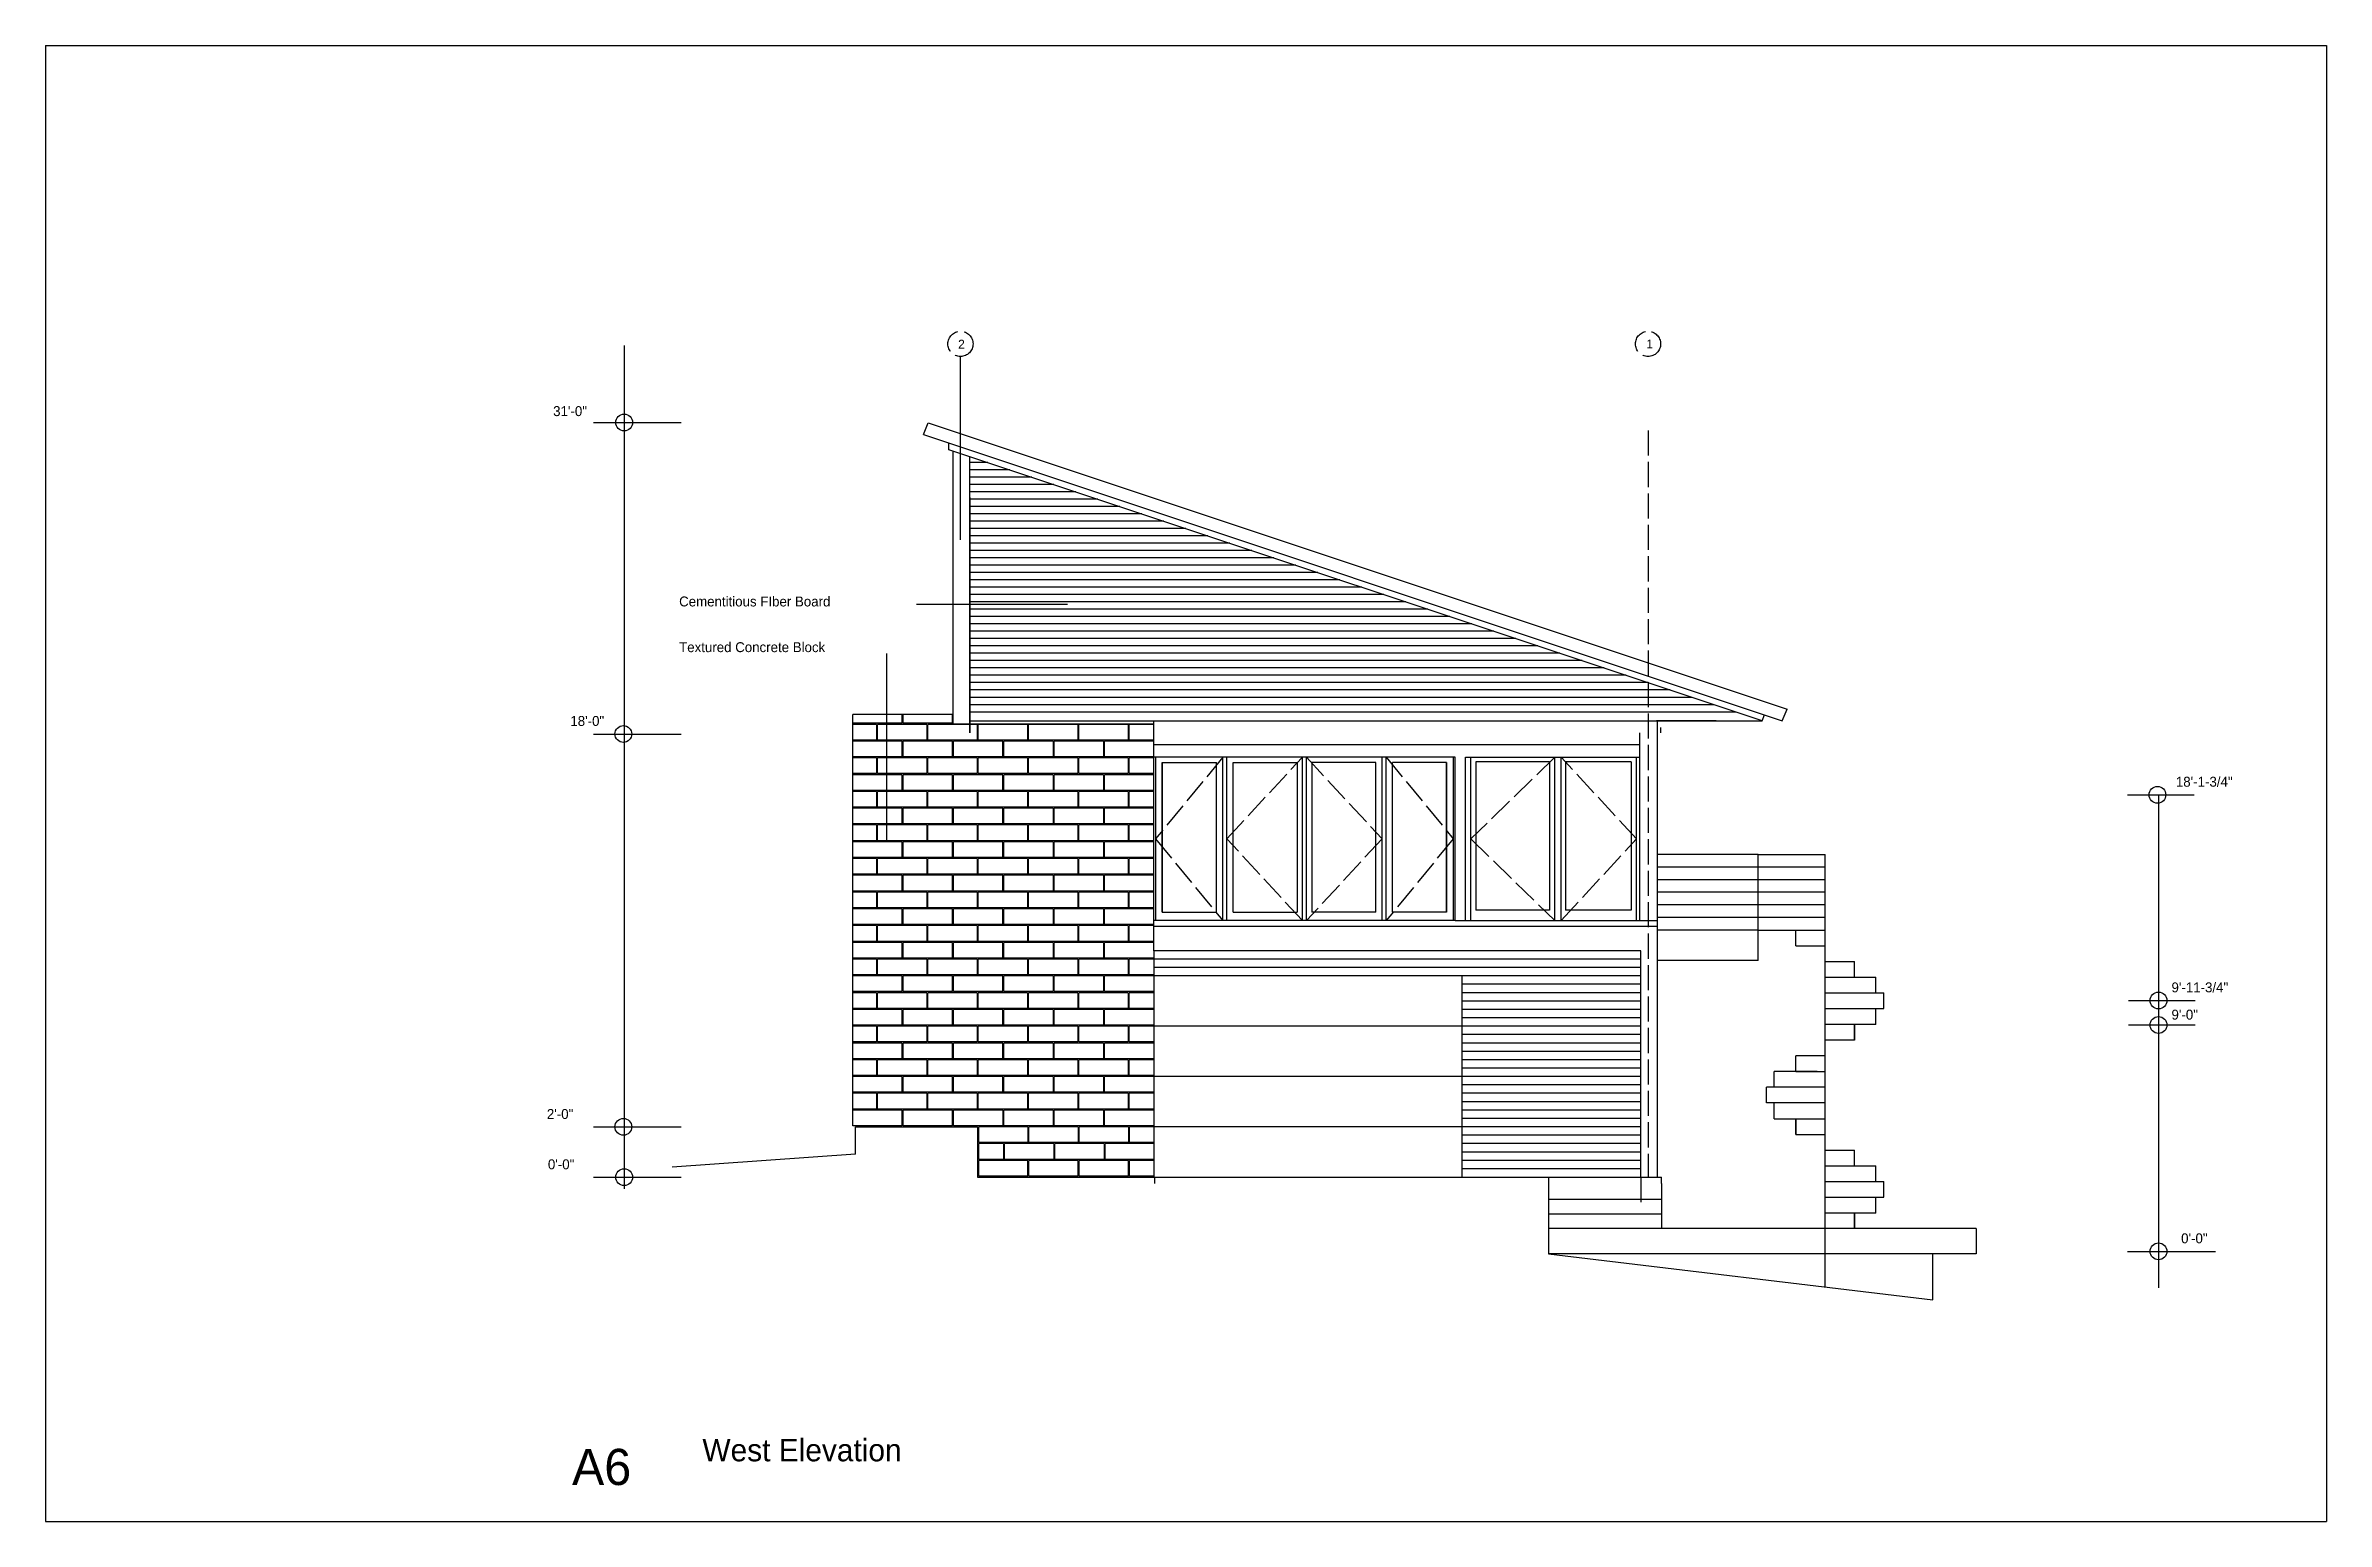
# Model space of a CAD drawing. Header units: inches. Extents: x -2630 to 8475, y 452 to 4505.
# Drawn here: x 5763 to 6851, y 1971 to 2675 of the extents above; entities that cross this region are included whole.
import ezdxf

# ---------------------------------------------------------------- set-up
doc = ezdxf.new("R2010")
doc.units = ezdxf.units.IN
doc.header["$MEASUREMENT"] = 0
doc.linetypes.add('ACAD_ISO02W100', pattern=[15, 12, -3])
for name, color, linetype in [('blocks', 251, 'Continuous'), ('const', 7, 'Continuous'), ('e1', 7, 'Continuous'), ('e2', 251, 'Continuous'), ('glassSwing', 172, 'ACAD_ISO02W100'), ('grid', 252, 'ACAD_ISO02W100'), ('millwork', 253, 'Continuous'), ('stairs', 140, 'Continuous'), ('walls', 7, 'Continuous')]:
    doc.layers.add(name, color=color, linetype=linetype)

msp = doc.modelspace()

# ---------------------------------------------------------------- texts
at = {"layer": 'const', "attachment_point": 1}
for s, insert, char_height, width in [('2', (6198.6, 2534.5), 4.26, 1625.197), ('1', (6526.9, 2534.6), 4.26, 1625.197), ('31\'-0"', (6005.4, 2502.8), 4.74, 1805.775), ('Cementitious FIber Board', (6065.5, 2412), 4.736, 1805.775), ('Textured Concrete Block', (6065.5, 2390.2), 4.736, 1805.775), ('18\'-0"', (6013.6, 2355), 4.74, 1805.775), ('18\'-1-3/4"', (6779.5, 2326), 4.74, 1805.775), ('9\'-11-3/4"', (6777.4, 2227.9), 4.74, 1805.775), ('9\'-0"', (6777.4, 2214.9), 4.74, 1805.775), ('2\'-0"', (6002.4, 2167.5), 4.74, 1805.775), ('0\'-0"', (6002.9, 2143.5), 4.74, 1805.775), ('0\'-0"', (6782, 2108.2), 4.74, 1805.775), ('A6', (6014.4, 2005.4), 17.26, 6582.049), ('West Elevation', (6076.6, 2010.1), 10.656, 4062.993)]:
    msp.add_mtext(s, dxfattribs=dict(at, insert=insert, char_height=char_height, width=width))

# ---------------------------------------------------------------- linework, layer by layer
for p, q in [((5763.3, 2674.8), (5763.3, 1970.8)), ((5763.3, 2674.8), (6851.3, 2674.8)), ((6851.3, 2674.8), (6851.3, 1970.8)), ((5763.3, 1970.8), (6851.3, 1970.8))]:
    msp.add_line(p, q)
at = {"layer": 'blocks'}
for p, q in [((6171.9, 2351.5), (6148.4, 2351.5)), ((6159.7, 2351), (6148.4, 2351)), ((6159.7, 2351), (6159.7, 2343.5)), ((6160.2, 2343.5), (6160.2, 2351)), ((6183.7, 2351), (6160.2, 2351)), ((6171.9, 2351.5), (6171.9, 2355.7)), ((6172.4, 2351.5), (6172.4, 2355.7)), ((6195.9, 2351.5), (6172.4, 2351.5)), ((6183.7, 2351), (6183.7, 2343.5)), ((6184.2, 2343.5), (6184.2, 2351)), ((6207.7, 2351), (6184.2, 2351)), ((6195.9, 2351.5), (6195.9, 2355.7)), ((6207.7, 2351), (6207.7, 2343.5)), ((6208.2, 2343.5), (6208.2, 2351)), ((6231.7, 2351), (6208.2, 2351)), ((6231.7, 2351), (6231.7, 2343.5)), ((6232.2, 2343.5), (6232.2, 2351)), ((6255.7, 2351), (6232.2, 2351)), ((6255.7, 2351), (6255.7, 2343.5)), ((6256.2, 2343.5), (6256.2, 2351)), ((6279.7, 2351), (6256.2, 2351)), ((6279.7, 2351), (6279.7, 2343.5)), ((6280.2, 2343.5), (6280.2, 2351)), ((6291.9, 2351), (6280.2, 2351)), ((6159.7, 2343.5), (6148.4, 2343.5)), ((6171.9, 2343), (6148.4, 2343)), ((6183.7, 2343.5), (6160.2, 2343.5)), ((6171.9, 2335.5), (6171.9, 2343)), ((6195.9, 2343), (6172.4, 2343)), ((6172.4, 2335.5), (6172.4, 2343)), ((6207.7, 2343.5), (6184.2, 2343.5)), ((6195.9, 2335.5), (6195.9, 2343)), ((6196.4, 2335.5), (6196.4, 2343)), ((6219.9, 2343), (6196.4, 2343)), ((6231.7, 2343.5), (6208.2, 2343.5)), ((6219.9, 2335.5), (6219.9, 2343)), ((6243.9, 2343), (6220.4, 2343)), ((6220.4, 2335.5), (6220.4, 2343)), ((6255.7, 2343.5), (6232.2, 2343.5)), ((6243.9, 2343), (6243.9, 2335.5)), ((6267.9, 2343), (6244.4, 2343)), ((6244.4, 2335.5), (6244.4, 2343)), ((6279.7, 2343.5), (6256.2, 2343.5)), ((6267.9, 2343), (6267.9, 2335.5)), ((6291.9, 2343), (6268.4, 2343)), ((6268.4, 2335.5), (6268.4, 2343)), ((6291.9, 2343.5), (6280.2, 2343.5)), ((6171.9, 2335.5), (6148.4, 2335.5)), ((6159.7, 2335), (6148.4, 2335)), ((6159.7, 2335), (6159.7, 2327.5)), ((6160.2, 2327.5), (6160.2, 2335)), ((6183.7, 2335), (6160.2, 2335)), ((6195.9, 2335.5), (6172.4, 2335.5)), ((6183.7, 2335), (6183.7, 2327.5)), ((6184.2, 2327.5), (6184.2, 2335)), ((6207.7, 2335), (6184.2, 2335)), ((6219.9, 2335.5), (6196.4, 2335.5)), ((6207.7, 2335), (6207.7, 2327.5)), ((6208.2, 2327.5), (6208.2, 2335)), ((6231.7, 2335), (6208.2, 2335)), ((6243.9, 2335.5), (6220.4, 2335.5)), ((6231.7, 2335), (6231.7, 2327.5)), ((6232.2, 2327.5), (6232.2, 2335)), ((6255.7, 2335), (6232.2, 2335)), ((6267.9, 2335.5), (6244.4, 2335.5)), ((6255.7, 2335), (6255.7, 2327.5)), ((6256.2, 2327.5), (6256.2, 2335)), ((6279.7, 2335), (6256.2, 2335)), ((6291.9, 2335.5), (6268.4, 2335.5)), ((6279.7, 2335), (6279.7, 2327.5)), ((6280.2, 2327.5), (6280.2, 2335)), ((6291.9, 2335), (6280.2, 2335)), ((6159.7, 2327.5), (6148.4, 2327.5)), ((6171.9, 2327), (6148.4, 2327)), ((6171.9, 2319.5), (6148.4, 2319.5)), ((6159.7, 2319), (6148.4, 2319)), ((6159.7, 2319), (6159.7, 2311.5)), ((6183.7, 2327.5), (6160.2, 2327.5)), ((6183.7, 2319), (6160.2, 2319)), ((6160.2, 2311.5), (6160.2, 2319)), ((6171.9, 2319.5), (6171.9, 2327)), ((6195.9, 2327), (6172.4, 2327)), ((6172.4, 2319.5), (6172.4, 2327)), ((6195.9, 2319.5), (6172.4, 2319.5)), ((6183.7, 2319), (6183.7, 2311.5)), ((6207.7, 2327.5), (6184.2, 2327.5)), ((6184.2, 2311.5), (6184.2, 2319)), ((6207.7, 2319), (6184.2, 2319)), ((6195.9, 2319.5), (6195.9, 2327)), ((6196.4, 2319.5), (6196.4, 2327)), ((6219.9, 2327), (6196.4, 2327)), ((6219.9, 2319.5), (6196.4, 2319.5)), ((6207.7, 2319), (6207.7, 2311.5)), ((6231.7, 2327.5), (6208.2, 2327.5)), ((6231.7, 2319), (6208.2, 2319)), ((6208.2, 2311.5), (6208.2, 2319)), ((6219.9, 2319.5), (6219.9, 2327)), ((6243.9, 2327), (6220.4, 2327)), ((6220.4, 2319.5), (6220.4, 2327)), ((6243.9, 2319.5), (6220.4, 2319.5)), ((6231.7, 2319), (6231.7, 2311.5)), ((6255.7, 2327.5), (6232.2, 2327.5)), ((6232.2, 2311.5), (6232.2, 2319)), ((6255.7, 2319), (6232.2, 2319)), ((6243.9, 2327), (6243.9, 2319.5)), ((6267.9, 2327), (6244.4, 2327)), ((6244.4, 2319.5), (6244.4, 2327)), ((6267.9, 2319.5), (6244.4, 2319.5)), ((6255.7, 2319), (6255.7, 2311.5)), ((6279.7, 2327.5), (6256.2, 2327.5)), ((6279.7, 2319), (6256.2, 2319)), ((6256.2, 2311.5), (6256.2, 2319)), ((6267.9, 2327), (6267.9, 2319.5)), ((6291.9, 2327), (6268.4, 2327)), ((6268.4, 2319.5), (6268.4, 2327)), ((6291.9, 2319.5), (6268.4, 2319.5)), ((6279.7, 2319), (6279.7, 2311.5)), ((6291.9, 2327.5), (6280.2, 2327.5)), ((6280.2, 2311.5), (6280.2, 2319)), ((6291.9, 2319), (6280.2, 2319)), ((6159.7, 2311.5), (6148.4, 2311.5)), ((6171.9, 2311), (6148.4, 2311)), ((6183.7, 2311.5), (6160.2, 2311.5)), ((6171.9, 2303.5), (6171.9, 2311)), ((6195.9, 2311), (6172.4, 2311)), ((6172.4, 2303.5), (6172.4, 2311)), ((6207.7, 2311.5), (6184.2, 2311.5)), ((6195.9, 2303.5), (6195.9, 2311)), ((6219.9, 2311), (6196.4, 2311)), ((6196.4, 2303.5), (6196.4, 2311)), ((6231.7, 2311.5), (6208.2, 2311.5)), ((6219.9, 2303.5), (6219.9, 2311)), ((6243.9, 2311), (6220.4, 2311)), ((6220.4, 2303.5), (6220.4, 2311)), ((6255.7, 2311.5), (6232.2, 2311.5)), ((6243.9, 2311), (6243.9, 2303.5)), ((6267.9, 2311), (6244.4, 2311)), ((6244.4, 2303.5), (6244.4, 2311)), ((6279.7, 2311.5), (6256.2, 2311.5)), ((6267.9, 2311), (6267.9, 2303.5)), ((6291.9, 2311), (6268.4, 2311)), ((6268.4, 2303.5), (6268.4, 2311)), ((6291.9, 2311.5), (6280.2, 2311.5)), ((6171.9, 2303.5), (6148.4, 2303.5)), ((6159.7, 2303), (6148.4, 2303)), ((6159.7, 2303), (6159.7, 2295.5)), ((6183.7, 2303), (6160.2, 2303)), ((6160.2, 2295.5), (6160.2, 2303)), ((6195.9, 2303.5), (6172.4, 2303.5)), ((6183.7, 2303), (6183.7, 2295.5)), ((6184.2, 2295.5), (6184.2, 2303)), ((6207.7, 2303), (6184.2, 2303)), ((6219.9, 2303.5), (6196.4, 2303.5)), ((6207.7, 2303), (6207.7, 2295.5)), ((6231.7, 2303), (6208.2, 2303)), ((6208.2, 2295.5), (6208.2, 2303)), ((6243.9, 2303.5), (6220.4, 2303.5)), ((6231.7, 2303), (6231.7, 2295.5)), ((6232.2, 2295.5), (6232.2, 2303)), ((6255.7, 2303), (6232.2, 2303)), ((6267.9, 2303.5), (6244.4, 2303.5)), ((6255.7, 2303), (6255.7, 2295.5)), ((6279.7, 2303), (6256.2, 2303)), ((6256.2, 2295.5), (6256.2, 2303)), ((6291.9, 2303.5), (6268.4, 2303.5)), ((6279.7, 2303), (6279.7, 2295.5)), ((6280.2, 2295.5), (6280.2, 2303)), ((6291.9, 2303), (6280.2, 2303)), ((6159.7, 2295.5), (6148.4, 2295.5)), ((6171.9, 2295), (6148.4, 2295)), ((6171.9, 2287.5), (6148.4, 2287.5)), ((6159.7, 2287), (6148.4, 2287)), ((6159.7, 2287), (6159.7, 2279.5)), ((6183.7, 2295.5), (6160.2, 2295.5)), ((6183.7, 2287), (6160.2, 2287)), ((6160.2, 2279.5), (6160.2, 2287)), ((6171.9, 2287.5), (6171.9, 2295)), ((6195.9, 2295), (6172.4, 2295)), ((6172.4, 2287.5), (6172.4, 2295)), ((6195.9, 2287.5), (6172.4, 2287.5)), ((6183.7, 2287), (6183.7, 2279.5)), ((6207.7, 2295.5), (6184.2, 2295.5)), ((6184.2, 2279.5), (6184.2, 2287)), ((6207.7, 2287), (6184.2, 2287)), ((6195.9, 2287.5), (6195.9, 2295)), ((6196.4, 2287.5), (6196.4, 2295)), ((6219.9, 2295), (6196.4, 2295)), ((6219.9, 2287.5), (6196.4, 2287.5)), ((6207.7, 2287), (6207.7, 2279.5)), ((6231.7, 2295.5), (6208.2, 2295.5)), ((6231.7, 2287), (6208.2, 2287)), ((6208.2, 2279.5), (6208.2, 2287)), ((6219.9, 2287.5), (6219.9, 2295)), ((6243.9, 2295), (6220.4, 2295)), ((6220.4, 2287.5), (6220.4, 2295)), ((6243.9, 2287.5), (6220.4, 2287.5)), ((6231.7, 2287), (6231.7, 2279.5)), ((6255.7, 2295.5), (6232.2, 2295.5)), ((6232.2, 2279.5), (6232.2, 2287)), ((6255.7, 2287), (6232.2, 2287)), ((6243.9, 2295), (6243.9, 2287.5)), ((6267.9, 2295), (6244.4, 2295)), ((6244.4, 2287.5), (6244.4, 2295)), ((6267.9, 2287.5), (6244.4, 2287.5)), ((6255.7, 2287), (6255.7, 2279.5)), ((6279.7, 2295.5), (6256.2, 2295.5)), ((6279.7, 2287), (6256.2, 2287)), ((6256.2, 2279.5), (6256.2, 2287)), ((6267.9, 2295), (6267.9, 2287.5)), ((6291.9, 2295), (6268.4, 2295)), ((6268.4, 2287.5), (6268.4, 2295)), ((6291.9, 2287.5), (6268.4, 2287.5)), ((6279.7, 2287), (6279.7, 2279.5)), ((6291.9, 2295.5), (6280.2, 2295.5)), ((6280.2, 2279.5), (6280.2, 2287)), ((6291.9, 2287), (6280.2, 2287)), ((6159.7, 2279.5), (6148.4, 2279.5)), ((6171.9, 2279), (6148.4, 2279)), ((6183.7, 2279.5), (6160.2, 2279.5)), ((6171.9, 2271.5), (6171.9, 2279)), ((6195.9, 2279), (6172.4, 2279)), ((6172.4, 2271.5), (6172.4, 2279)), ((6207.7, 2279.5), (6184.2, 2279.5)), ((6195.9, 2271.5), (6195.9, 2279)), ((6196.4, 2271.5), (6196.4, 2279)), ((6219.9, 2279), (6196.4, 2279)), ((6231.7, 2279.5), (6208.2, 2279.5)), ((6219.9, 2271.5), (6219.9, 2279)), ((6243.9, 2279), (6220.4, 2279)), ((6220.4, 2271.5), (6220.4, 2279)), ((6255.7, 2279.5), (6232.2, 2279.5)), ((6243.9, 2279), (6243.9, 2271.5)), ((6267.9, 2279), (6244.4, 2279)), ((6244.4, 2271.5), (6244.4, 2279)), ((6279.7, 2279.5), (6256.2, 2279.5)), ((6267.9, 2279), (6267.9, 2271.5)), ((6291.9, 2279), (6268.4, 2279)), ((6268.4, 2271.5), (6268.4, 2279)), ((6291.9, 2279.5), (6280.2, 2279.5)), ((6171.9, 2271.5), (6148.4, 2271.5)), ((6159.7, 2271), (6148.4, 2271)), ((6159.7, 2263.5), (6148.4, 2263.5)), ((6159.7, 2271), (6159.7, 2263.5)), ((6183.7, 2271), (6160.2, 2271)), ((6160.2, 2263.5), (6160.2, 2271)), ((6183.7, 2263.5), (6160.2, 2263.5)), ((6195.9, 2271.5), (6172.4, 2271.5)), ((6183.7, 2271), (6183.7, 2263.5)), ((6184.2, 2263.5), (6184.2, 2271)), ((6207.7, 2271), (6184.2, 2271)), ((6207.7, 2263.5), (6184.2, 2263.5)), ((6219.9, 2271.5), (6196.4, 2271.5)), ((6207.7, 2271), (6207.7, 2263.5)), ((6231.7, 2271), (6208.2, 2271)), ((6208.2, 2263.5), (6208.2, 2271)), ((6231.7, 2263.5), (6208.2, 2263.5)), ((6243.9, 2271.5), (6220.4, 2271.5)), ((6231.7, 2271), (6231.7, 2263.5)), ((6232.2, 2263.5), (6232.2, 2271)), ((6255.7, 2271), (6232.2, 2271)), ((6255.7, 2263.5), (6232.2, 2263.5)), ((6267.9, 2271.5), (6244.4, 2271.5)), ((6255.7, 2271), (6255.7, 2263.5)), ((6279.7, 2271), (6256.2, 2271)), ((6256.2, 2263.5), (6256.2, 2271)), ((6279.7, 2263.5), (6256.2, 2263.5)), ((6291.9, 2271.5), (6268.4, 2271.5)), ((6279.7, 2271), (6279.7, 2263.5)), ((6280.2, 2263.5), (6280.2, 2271)), ((6291.9, 2271), (6280.2, 2271)), ((6291.9, 2263.5), (6280.2, 2263.5)), ((6171.9, 2263), (6148.4, 2263)), ((6171.9, 2255.5), (6148.4, 2255.5)), ((6159.7, 2255), (6148.4, 2255)), ((6159.7, 2255), (6159.7, 2247.5)), ((6183.7, 2255), (6160.2, 2255)), ((6160.2, 2247.5), (6160.2, 2255)), ((6171.9, 2255.5), (6171.9, 2263)), ((6172.4, 2255.5), (6172.4, 2263)), ((6195.9, 2263), (6172.4, 2263)), ((6195.9, 2255.5), (6172.4, 2255.5)), ((6183.7, 2255), (6183.7, 2247.5)), ((6184.2, 2247.5), (6184.2, 2255)), ((6207.7, 2255), (6184.2, 2255)), ((6195.9, 2255.5), (6195.9, 2263)), ((6196.4, 2255.5), (6196.4, 2263)), ((6219.9, 2263), (6196.4, 2263)), ((6219.9, 2255.5), (6196.4, 2255.5)), ((6207.7, 2255), (6207.7, 2247.5)), ((6231.7, 2255), (6208.2, 2255)), ((6208.2, 2247.5), (6208.2, 2255)), ((6219.9, 2255.5), (6219.9, 2263)), ((6220.4, 2255.5), (6220.4, 2263)), ((6243.9, 2263), (6220.4, 2263)), ((6243.9, 2255.5), (6220.4, 2255.5)), ((6231.7, 2255), (6231.7, 2247.5)), ((6232.2, 2247.5), (6232.2, 2255)), ((6255.7, 2255), (6232.2, 2255)), ((6243.9, 2263), (6243.9, 2255.5)), ((6244.4, 2255.5), (6244.4, 2263)), ((6267.9, 2263), (6244.4, 2263)), ((6267.9, 2255.5), (6244.4, 2255.5)), ((6255.7, 2255), (6255.7, 2247.5)), ((6279.7, 2255), (6256.2, 2255)), ((6256.2, 2247.5), (6256.2, 2255)), ((6267.9, 2263), (6267.9, 2255.5)), ((6268.4, 2255.5), (6268.4, 2263)), ((6291.9, 2263), (6268.4, 2263)), ((6291.9, 2255.5), (6268.4, 2255.5)), ((6279.7, 2255), (6279.7, 2247.5)), ((6280.2, 2247.5), (6280.2, 2255)), ((6291.9, 2255), (6280.2, 2255)), ((6159.7, 2247.5), (6148.4, 2247.5)), ((6171.9, 2247), (6148.4, 2247)), ((6183.7, 2247.5), (6160.2, 2247.5)), ((6171.9, 2239.5), (6171.9, 2247)), ((6195.9, 2247), (6172.4, 2247)), ((6172.4, 2239.5), (6172.4, 2247)), ((6207.7, 2247.5), (6184.2, 2247.5)), ((6195.9, 2239.5), (6195.9, 2247)), ((6196.4, 2239.5), (6196.4, 2247)), ((6219.9, 2247), (6196.4, 2247)), ((6231.7, 2247.5), (6208.2, 2247.5)), ((6219.9, 2239.5), (6219.9, 2247)), ((6243.9, 2247), (6220.4, 2247)), ((6220.4, 2239.5), (6220.4, 2247)), ((6255.7, 2247.5), (6232.2, 2247.5)), ((6243.9, 2247), (6243.9, 2239.5)), ((6267.9, 2247), (6244.4, 2247)), ((6244.4, 2239.5), (6244.4, 2247)), ((6279.7, 2247.5), (6256.2, 2247.5)), ((6267.9, 2247), (6267.9, 2239.5)), ((6291.9, 2247), (6268.4, 2247)), ((6268.4, 2239.5), (6268.4, 2247)), ((6291.9, 2247.5), (6280.2, 2247.5)), ((6171.9, 2239.5), (6148.4, 2239.5)), ((6159.7, 2239), (6148.4, 2239)), ((6159.7, 2231.5), (6148.4, 2231.5)), ((6171.9, 2231), (6148.4, 2231)), ((6159.7, 2239), (6159.7, 2231.5)), ((6183.7, 2239), (6160.2, 2239)), ((6160.2, 2231.5), (6160.2, 2239)), ((6183.7, 2231.5), (6160.2, 2231.5)), ((6171.9, 2223.5), (6171.9, 2231)), ((6195.9, 2239.5), (6172.4, 2239.5)), ((6172.4, 2223.5), (6172.4, 2231)), ((6195.9, 2231), (6172.4, 2231)), ((6183.7, 2239), (6183.7, 2231.5)), ((6207.7, 2239), (6184.2, 2239)), ((6184.2, 2231.5), (6184.2, 2239)), ((6207.7, 2231.5), (6184.2, 2231.5)), ((6195.9, 2223.5), (6195.9, 2231)), ((6219.9, 2239.5), (6196.4, 2239.5)), ((6196.4, 2223.5), (6196.4, 2231)), ((6219.9, 2231), (6196.4, 2231)), ((6207.7, 2239), (6207.7, 2231.5)), ((6231.7, 2239), (6208.2, 2239)), ((6208.2, 2231.5), (6208.2, 2239)), ((6231.7, 2231.5), (6208.2, 2231.5)), ((6219.9, 2223.5), (6219.9, 2231)), ((6243.9, 2239.5), (6220.4, 2239.5)), ((6243.9, 2231), (6220.4, 2231)), ((6220.4, 2223.5), (6220.4, 2231)), ((6231.7, 2239), (6231.7, 2231.5)), ((6255.7, 2239), (6232.2, 2239)), ((6232.2, 2231.5), (6232.2, 2239)), ((6255.7, 2231.5), (6232.2, 2231.5)), ((6243.9, 2231), (6243.9, 2223.5)), ((6267.9, 2239.5), (6244.4, 2239.5)), ((6244.4, 2223.5), (6244.4, 2231)), ((6267.9, 2231), (6244.4, 2231)), ((6255.7, 2239), (6255.7, 2231.5)), ((6279.7, 2239), (6256.2, 2239)), ((6256.2, 2231.5), (6256.2, 2239)), ((6279.7, 2231.5), (6256.2, 2231.5)), ((6267.9, 2231), (6267.9, 2223.5)), ((6291.9, 2239.5), (6268.4, 2239.5)), ((6291.9, 2231), (6268.4, 2231)), ((6268.4, 2223.5), (6268.4, 2231)), ((6279.7, 2239), (6279.7, 2231.5)), ((6291.9, 2239), (6280.2, 2239)), ((6280.2, 2231.5), (6280.2, 2239)), ((6291.9, 2231.5), (6280.2, 2231.5)), ((6171.9, 2223.5), (6148.4, 2223.5)), ((6159.7, 2223), (6148.4, 2223)), ((6159.7, 2223), (6159.7, 2215.5)), ((6183.7, 2223), (6160.2, 2223)), ((6160.2, 2215.5), (6160.2, 2223)), ((6195.9, 2223.5), (6172.4, 2223.5)), ((6183.7, 2223), (6183.7, 2215.5)), ((6207.7, 2223), (6184.2, 2223)), ((6184.2, 2215.5), (6184.2, 2223)), ((6219.9, 2223.5), (6196.4, 2223.5)), ((6207.7, 2223), (6207.7, 2215.5)), ((6231.7, 2223), (6208.2, 2223)), ((6208.2, 2215.5), (6208.2, 2223)), ((6243.9, 2223.5), (6220.4, 2223.5)), ((6231.7, 2223), (6231.7, 2215.5)), ((6255.7, 2223), (6232.2, 2223)), ((6232.2, 2215.5), (6232.2, 2223)), ((6267.9, 2223.5), (6244.4, 2223.5)), ((6255.7, 2223), (6255.7, 2215.5)), ((6279.7, 2223), (6256.2, 2223)), ((6256.2, 2215.5), (6256.2, 2223)), ((6291.9, 2223.5), (6268.4, 2223.5)), ((6279.7, 2223), (6279.7, 2215.5)), ((6291.9, 2223), (6280.2, 2223)), ((6280.2, 2215.5), (6280.2, 2223)), ((6159.7, 2215.5), (6148.4, 2215.5)), ((6171.9, 2215), (6148.4, 2215)), ((6183.7, 2215.5), (6160.2, 2215.5)), ((6171.9, 2207.5), (6171.9, 2215)), ((6195.9, 2215), (6172.4, 2215)), ((6172.4, 2207.5), (6172.4, 2215)), ((6207.7, 2215.5), (6184.2, 2215.5)), ((6195.9, 2207.5), (6195.9, 2215)), ((6196.4, 2207.5), (6196.4, 2215)), ((6219.9, 2215), (6196.4, 2215)), ((6231.7, 2215.5), (6208.2, 2215.5)), ((6219.9, 2207.5), (6219.9, 2215)), ((6243.9, 2215), (6220.4, 2215)), ((6220.4, 2207.5), (6220.4, 2215)), ((6255.7, 2215.5), (6232.2, 2215.5)), ((6243.9, 2215), (6243.9, 2207.5)), ((6267.9, 2215), (6244.4, 2215)), ((6244.4, 2207.5), (6244.4, 2215)), ((6279.7, 2215.5), (6256.2, 2215.5)), ((6267.9, 2215), (6267.9, 2207.5)), ((6291.9, 2215), (6268.4, 2215)), ((6268.4, 2207.5), (6268.4, 2215)), ((6291.9, 2215.5), (6280.2, 2215.5)), ((6171.9, 2207.5), (6148.4, 2207.5)), ((6159.7, 2207), (6148.4, 2207)), ((6159.7, 2199.5), (6148.4, 2199.5)), ((6171.9, 2199), (6148.4, 2199)), ((6159.7, 2207), (6159.7, 2199.5)), ((6183.7, 2207), (6160.2, 2207)), ((6160.2, 2199.5), (6160.2, 2207)), ((6183.7, 2199.5), (6160.2, 2199.5)), ((6171.9, 2191.5), (6171.9, 2199)), ((6195.9, 2207.5), (6172.4, 2207.5)), ((6195.9, 2199), (6172.4, 2199)), ((6172.4, 2191.5), (6172.4, 2199)), ((6183.7, 2207), (6183.7, 2199.5)), ((6184.2, 2199.5), (6184.2, 2207)), ((6207.7, 2207), (6184.2, 2207)), ((6207.7, 2199.5), (6184.2, 2199.5)), ((6195.9, 2191.5), (6195.9, 2199)), ((6219.9, 2207.5), (6196.4, 2207.5)), ((6196.4, 2191.5), (6196.4, 2199)), ((6219.9, 2199), (6196.4, 2199)), ((6207.7, 2207), (6207.7, 2199.5)), ((6231.7, 2207), (6208.2, 2207)), ((6208.2, 2199.5), (6208.2, 2207)), ((6231.7, 2199.5), (6208.2, 2199.5)), ((6219.9, 2191.5), (6219.9, 2199)), ((6243.9, 2207.5), (6220.4, 2207.5)), ((6243.9, 2199), (6220.4, 2199)), ((6220.4, 2191.5), (6220.4, 2199)), ((6231.7, 2207), (6231.7, 2199.5)), ((6232.2, 2199.5), (6232.2, 2207)), ((6255.7, 2207), (6232.2, 2207)), ((6255.7, 2199.5), (6232.2, 2199.5)), ((6243.9, 2199), (6243.9, 2191.5)), ((6267.9, 2207.5), (6244.4, 2207.5)), ((6267.9, 2199), (6244.4, 2199)), ((6244.4, 2191.5), (6244.4, 2199)), ((6255.7, 2207), (6255.7, 2199.5)), ((6279.7, 2207), (6256.2, 2207)), ((6256.2, 2199.5), (6256.2, 2207)), ((6279.7, 2199.5), (6256.2, 2199.5)), ((6267.9, 2199), (6267.9, 2191.5)), ((6291.9, 2207.5), (6268.4, 2207.5)), ((6291.9, 2199), (6268.4, 2199)), ((6268.4, 2191.5), (6268.4, 2199)), ((6279.7, 2207), (6279.7, 2199.5)), ((6280.2, 2199.5), (6280.2, 2207)), ((6291.9, 2207), (6280.2, 2207)), ((6291.9, 2199.5), (6280.2, 2199.5)), ((6171.9, 2191.5), (6148.4, 2191.5)), ((6159.7, 2191), (6148.4, 2191)), ((6159.7, 2191), (6159.7, 2183.5)), ((6160.2, 2183.5), (6160.2, 2191)), ((6183.7, 2191), (6160.2, 2191)), ((6195.9, 2191.5), (6172.4, 2191.5)), ((6183.7, 2191), (6183.7, 2183.5)), ((6184.2, 2183.5), (6184.2, 2191)), ((6207.7, 2191), (6184.2, 2191)), ((6219.9, 2191.5), (6196.4, 2191.5)), ((6207.7, 2191), (6207.7, 2183.5)), ((6231.7, 2191), (6208.2, 2191)), ((6208.2, 2183.5), (6208.2, 2191)), ((6243.9, 2191.5), (6220.4, 2191.5)), ((6231.7, 2191), (6231.7, 2183.5)), ((6232.2, 2183.5), (6232.2, 2191)), ((6255.7, 2191), (6232.2, 2191)), ((6267.9, 2191.5), (6244.4, 2191.5)), ((6255.7, 2191), (6255.7, 2183.5)), ((6256.2, 2183.5), (6256.2, 2191)), ((6279.7, 2191), (6256.2, 2191)), ((6291.9, 2191.5), (6268.4, 2191.5)), ((6279.7, 2191), (6279.7, 2183.5)), ((6280.2, 2183.5), (6280.2, 2191)), ((6291.9, 2191), (6280.2, 2191)), ((6159.7, 2183.5), (6148.4, 2183.5)), ((6171.9, 2183), (6148.4, 2183)), ((6183.7, 2183.5), (6160.2, 2183.5)), ((6171.9, 2175.5), (6171.9, 2183)), ((6195.9, 2183), (6172.4, 2183)), ((6172.4, 2175.5), (6172.4, 2183)), ((6207.7, 2183.5), (6184.2, 2183.5)), ((6195.9, 2175.5), (6195.9, 2183)), ((6196.4, 2175.5), (6196.4, 2183)), ((6219.9, 2183), (6196.4, 2183)), ((6231.7, 2183.5), (6208.2, 2183.5)), ((6219.9, 2175.5), (6219.9, 2183)), ((6243.9, 2183), (6220.4, 2183)), ((6220.4, 2175.5), (6220.4, 2183)), ((6255.7, 2183.5), (6232.2, 2183.5)), ((6243.9, 2183), (6243.9, 2175.5)), ((6267.9, 2183), (6244.4, 2183)), ((6244.4, 2175.5), (6244.4, 2183)), ((6279.7, 2183.5), (6256.2, 2183.5)), ((6267.9, 2183), (6267.9, 2175.5)), ((6291.9, 2183), (6268.4, 2183)), ((6268.4, 2175.5), (6268.4, 2183)), ((6291.9, 2183.5), (6280.2, 2183.5)), ((6171.9, 2175.5), (6148.4, 2175.5)), ((6159.7, 2175), (6148.4, 2175)), ((6159.7, 2167.5), (6148.4, 2167.5)), ((6171.9, 2167), (6148.4, 2167)), ((6159.7, 2175), (6159.7, 2167.5)), ((6183.7, 2175), (6160.2, 2175)), ((6160.2, 2167.5), (6160.2, 2175)), ((6183.7, 2167.5), (6160.2, 2167.5)), ((6171.9, 2159.5), (6171.9, 2167)), ((6195.9, 2175.5), (6172.4, 2175.5)), ((6195.9, 2167), (6172.4, 2167)), ((6172.4, 2159.5), (6172.4, 2167)), ((6183.7, 2175), (6183.7, 2167.5)), ((6184.2, 2167.5), (6184.2, 2175)), ((6207.7, 2175), (6184.2, 2175)), ((6207.7, 2167.5), (6184.2, 2167.5)), ((6195.9, 2159.5), (6195.9, 2167)), ((6219.9, 2175.5), (6196.4, 2175.5)), ((6219.9, 2167), (6196.4, 2167)), ((6196.4, 2159.5), (6196.4, 2167)), ((6207.7, 2175), (6207.7, 2167.5)), ((6231.7, 2175), (6208.2, 2175)), ((6208.2, 2167.5), (6208.2, 2175)), ((6231.7, 2167.5), (6208.2, 2167.5)), ((6219.9, 2167), (6219.9, 2159.5)), ((6243.9, 2175.5), (6220.4, 2175.5)), ((6243.9, 2167), (6220.4, 2167)), ((6220.4, 2159.5), (6220.4, 2167)), ((6231.7, 2175), (6231.7, 2167.5)), ((6232.2, 2167.5), (6232.2, 2175)), ((6255.7, 2175), (6232.2, 2175)), ((6255.7, 2167.5), (6232.2, 2167.5)), ((6243.9, 2167), (6243.9, 2159.5)), ((6267.9, 2175.5), (6244.4, 2175.5)), ((6267.9, 2167), (6244.4, 2167)), ((6244.4, 2159.5), (6244.4, 2167)), ((6255.7, 2175), (6255.7, 2167.5)), ((6279.7, 2175), (6256.2, 2175)), ((6256.2, 2167.5), (6256.2, 2175)), ((6279.7, 2167.5), (6256.2, 2167.5)), ((6267.9, 2167), (6267.9, 2159.5)), ((6291.9, 2175.5), (6268.4, 2175.5)), ((6291.9, 2167), (6268.4, 2167)), ((6268.4, 2159.5), (6268.4, 2167)), ((6279.7, 2175), (6279.7, 2167.5)), ((6291.9, 2175), (6280.2, 2175)), ((6280.2, 2167.5), (6280.2, 2175)), ((6291.9, 2167.5), (6280.2, 2167.5)), ((6171.9, 2159.5), (6148.4, 2159.5)), ((6195.9, 2159.5), (6172.4, 2159.5)), ((6219.9, 2159.5), (6196.4, 2159.5)), ((6231.9, 2159), (6208.4, 2159)), ((6208.4, 2151.5), (6208.4, 2159)), ((6243.9, 2159.5), (6220.4, 2159.5)), ((6231.9, 2159), (6231.9, 2151.5)), ((6232.4, 2151.5), (6232.4, 2159)), ((6255.9, 2159), (6232.4, 2159)), ((6267.9, 2159.5), (6244.4, 2159.5)), ((6255.9, 2159), (6255.9, 2151.5)), ((6279.9, 2159), (6256.4, 2159)), ((6256.4, 2151.5), (6256.4, 2159)), ((6291.9, 2159.5), (6268.4, 2159.5)), ((6279.9, 2159), (6279.9, 2151.5)), ((6291.9, 2159), (6280.4, 2159)), ((6280.4, 2151.5), (6280.4, 2159)), ((6231.9, 2151.5), (6208.4, 2151.5)), ((6208.4, 2143.5), (6208.4, 2151)), ((6220.2, 2151), (6208.4, 2151)), ((6220.2, 2143.5), (6208.4, 2143.5)), ((6220.2, 2151), (6220.2, 2143.5)), ((6244.2, 2151), (6220.7, 2151)), ((6220.7, 2143.5), (6220.7, 2151)), ((6244.2, 2143.5), (6220.7, 2143.5)), ((6255.9, 2151.5), (6232.4, 2151.5)), ((6244.2, 2151), (6244.2, 2143.5)), ((6244.7, 2143.5), (6244.7, 2151)), ((6268.2, 2151), (6244.7, 2151)), ((6268.2, 2143.5), (6244.7, 2143.5)), ((6279.9, 2151.5), (6256.4, 2151.5)), ((6268.2, 2151), (6268.2, 2143.5)), ((6291.9, 2151), (6268.7, 2151)), ((6268.7, 2143.5), (6268.7, 2151)), ((6291.9, 2143.5), (6268.7, 2143.5)), ((6291.9, 2151.5), (6280.4, 2151.5)), ((6231.9, 2143), (6208.4, 2143)), ((6208.4, 2135.5), (6208.4, 2143)), ((6231.9, 2135.5), (6208.4, 2135.5)), ((6231.9, 2135.5), (6231.9, 2143)), ((6232.4, 2135.5), (6232.4, 2143)), ((6255.9, 2143), (6232.4, 2143)), ((6255.9, 2135.5), (6232.4, 2135.5)), ((6255.9, 2135.5), (6255.9, 2143)), ((6279.9, 2143), (6256.4, 2143)), ((6256.4, 2135.5), (6256.4, 2143)), ((6279.9, 2135.5), (6256.4, 2135.5)), ((6279.9, 2135.5), (6279.9, 2143)), ((6291.9, 2143), (6280.4, 2143)), ((6280.4, 2135.5), (6280.4, 2143)), ((6291.9, 2135.5), (6280.4, 2135.5))]:
    msp.add_line(p, q, dxfattribs=at)
at = {"layer": 'e1'}
for p, q in [((6204.2, 2459.3), (6204.2, 2346.9)), ((6196.2, 2351.3), (6291.9, 2351.3)), ((6291.9, 2242.9), (6291.9, 2352.7)), ((6291.9, 2352.7), (6533.7, 2352.7)), ((6560.2, 2352.7), (6531.7, 2352.7)), ((6580.2, 2288.9), (6532.2, 2288.9)), ((6580.2, 2252.9), (6580.2, 2288.9)), ((6612.2, 2282.9), (6532.2, 2282.9)), ((6612.2, 2276.9), (6532.2, 2276.9)), ((6612.2, 2270.9), (6532.2, 2270.9)), ((6612.2, 2264.9), (6532.2, 2264.9)), ((6612.2, 2258.9), (6532.2, 2258.9)), ((6580.2, 2252.9), (6532.2, 2252.9)), ((6580.2, 2238.4), (6580.2, 2252.9)), ((6580.2, 2238.4), (6532.2, 2238.4)), ((6149.7, 2159), (6207.9, 2159)), ((6207.9, 2159), (6207.9, 2135)), ((6480.2, 2135), (6480.2, 2110.5)), ((6684.2, 2110.5), (6480.2, 2110.5)), ((6684.2, 2110.5), (6684.2, 2098.5)), ((6684.2, 2098.5), (6480.2, 2098.5))]:
    msp.add_line(p, q, dxfattribs=at)
at = {"layer": 'e2'}
for p, q in [((6039.3, 2531.8), (6039.3, 2129.5)), ((6199.7, 2439), (6199.7, 2526.5)), ((6024.6, 2495), (6066.5, 2495)), ((6204.2, 2346.9), (6204.2, 2478.7)), ((6212.7, 2475.9), (6204.2, 2475.9)), ((6223.2, 2472.4), (6204.2, 2472.4)), ((6233.7, 2468.9), (6204.2, 2468.9)), ((6244.2, 2465.4), (6204.2, 2465.4)), ((6254.7, 2461.9), (6204.2, 2461.9)), ((6265.2, 2458.4), (6204.2, 2458.4)), ((6275.7, 2454.9), (6204.2, 2454.9)), ((6286.2, 2451.4), (6204.2, 2451.4)), ((6296.7, 2447.9), (6204.2, 2447.9)), ((6307.2, 2444.4), (6204.2, 2444.4)), ((6317.7, 2440.9), (6204.2, 2440.9)), ((6328.2, 2437.4), (6204.2, 2437.4)), ((6338.7, 2433.9), (6204.2, 2433.9)), ((6349.2, 2430.4), (6204.2, 2430.4)), ((6359.7, 2426.9), (6204.2, 2426.9)), ((6370.2, 2423.4), (6204.2, 2423.4)), ((6380.7, 2419.9), (6204.2, 2419.9)), ((6391.2, 2416.4), (6204.2, 2416.4)), ((6401.7, 2412.9), (6204.2, 2412.9)), ((6412.2, 2409.4), (6204.2, 2409.4)), ((6422.7, 2405.9), (6204.2, 2405.9)), ((6433.2, 2402.4), (6204.2, 2402.4)), ((6443.7, 2398.9), (6204.2, 2398.9)), ((6454.2, 2395.4), (6204.2, 2395.4)), ((6464.7, 2391.9), (6204.2, 2391.9)), ((6475.2, 2388.4), (6204.2, 2388.4)), ((6485.7, 2384.9), (6204.2, 2384.9)), ((6496.2, 2381.4), (6204.2, 2381.4)), ((6506.7, 2377.9), (6204.2, 2377.9)), ((6517.2, 2374.4), (6204.2, 2374.4)), ((6527.7, 2370.9), (6204.2, 2370.9)), ((6538.2, 2367.4), (6204.2, 2367.4)), ((6548.7, 2363.9), (6204.2, 2363.9)), ((6559.2, 2360.4), (6204.2, 2360.4)), ((6569.7, 2356.9), (6204.2, 2356.9)), ((6024.6, 2346.4), (6066.5, 2346.4)), ((6523.7, 2341.3), (6291.9, 2341.3)), ((6523.7, 2346.9), (6523.7, 2257.4)), ((6533.7, 2349.5), (6533.7, 2346.9)), ((6435.7, 2335.3), (6291.9, 2335.3)), ((6292.8, 2335.3), (6292.8, 2257.4)), ((6296, 2261.4), (6296, 2332.8)), ((6296, 2332.8), (6296, 2261.4)), ((6296, 2332.8), (6321.8, 2332.8)), ((6321.8, 2261.4), (6321.8, 2332.8)), ((6324.8, 2257.4), (6324.8, 2335.3)), ((6326.8, 2257.4), (6326.8, 2335.3)), ((6329.8, 2261.4), (6329.8, 2332.8)), ((6329.8, 2332.8), (6360.3, 2332.8)), ((6360.3, 2332.8), (6360.3, 2261.4)), ((6362.8, 2257.4), (6362.8, 2335.3)), ((6364.8, 2257.4), (6364.8, 2335.3)), ((6367.3, 2332.8), (6367.3, 2261.4)), ((6397.8, 2332.8), (6367.3, 2332.8)), ((6397.8, 2261.4), (6397.8, 2332.8)), ((6400.8, 2257.4), (6400.8, 2335.3)), ((6402.8, 2257.4), (6402.8, 2335.3)), ((6405.8, 2261.4), (6405.8, 2332.8)), ((6431.5, 2332.8), (6405.8, 2332.8)), ((6431.5, 2332.8), (6431.5, 2261.4)), ((6431.5, 2261.4), (6431.5, 2332.8)), ((6434.8, 2335.3), (6434.8, 2257.4)), ((6435.7, 2257.4), (6435.7, 2335.3)), ((6440.7, 2257.4), (6440.7, 2335.3)), ((6440.7, 2335.3), (6523.7, 2335.3)), ((6443.2, 2257.4), (6443.2, 2335.3)), ((6443.2, 2335.3), (6522.2, 2335.3)), ((6445.5, 2333.1), (6445.5, 2262.3)), ((6480.7, 2333.1), (6445.5, 2333.1)), ((6480.7, 2333.1), (6480.7, 2262.3)), ((6483.2, 2257.4), (6483.2, 2335.3)), ((6486.2, 2257.4), (6486.2, 2335.3)), ((6488.4, 2333.1), (6488.4, 2262.3)), ((6519.7, 2333.1), (6488.4, 2333.1)), ((6519.7, 2333.1), (6519.7, 2262.3)), ((6522.2, 2257.4), (6522.2, 2335.3)), ((6756.4, 2317.4), (6788.3, 2317.4)), ((6771.2, 2317.4), (6771.2, 2082.2)), ((6435.7, 2257.4), (6291.9, 2257.4)), ((6532.2, 2254.6), (6291.9, 2254.6)), ((6296, 2261.4), (6321.8, 2261.4)), ((6329.8, 2261.4), (6360.3, 2261.4)), ((6397.8, 2261.4), (6367.3, 2261.4)), ((6431.5, 2261.4), (6405.8, 2261.4)), ((6435.7, 2257.4), (6532.2, 2257.4)), ((6443.2, 2257.4), (6523.7, 2257.4)), ((6480.7, 2262.3), (6445.5, 2262.3)), ((6519.7, 2262.3), (6488.4, 2262.3)), ((6524.2, 2239), (6291.9, 2239)), ((6524.2, 2235), (6291.9, 2235)), ((6439, 2231), (6291.9, 2231)), ((6524.2, 2231), (6291.9, 2231)), ((6439, 2135), (6439, 2231)), ((6524.2, 2227), (6439, 2227)), ((6524.2, 2223), (6439, 2223)), ((6524.2, 2219), (6439, 2219)), ((6524.2, 2215), (6439, 2215)), ((6524.2, 2211), (6439, 2211)), ((6756.9, 2219.3), (6788.7, 2219.3)), ((6439, 2207), (6291.9, 2207)), ((6524.2, 2207), (6439, 2207)), ((6524.2, 2203), (6439, 2203)), ((6524.2, 2199), (6439, 2199)), ((6756.9, 2207.6), (6788.7, 2207.6)), ((6524.2, 2195), (6439, 2195)), ((6524.2, 2191), (6439, 2191)), ((6524.2, 2187), (6439, 2187)), ((6439, 2183), (6291.9, 2183)), ((6524.2, 2183), (6439, 2183)), ((6524.2, 2179), (6439, 2179)), ((6524.2, 2175), (6439, 2175)), ((6524.2, 2171), (6439, 2171)), ((6524.2, 2167), (6439, 2167)), ((6024.6, 2159), (6066.5, 2159)), ((6439, 2159), (6291.9, 2159)), ((6524.2, 2163), (6439, 2163)), ((6524.2, 2159), (6439, 2159)), ((6524.2, 2155), (6439, 2155)), ((6524.2, 2151), (6439, 2151)), ((6524.2, 2147), (6439, 2147)), ((6024.6, 2135), (6066.5, 2135)), ((6292.2, 2135), (6292.2, 2132)), ((6524.2, 2143), (6439, 2143)), ((6524.2, 2139), (6439, 2139)), ((6480.2, 2124.5), (6534.2, 2124.5)), ((6480.2, 2117.5), (6534.2, 2117.5)), ((6480.2, 2110.5), (6480.2, 2098.5)), ((6480.2, 2098.5), (6663.5, 2076.5)), ((6663.5, 2076.5), (6663.5, 2098.5)), ((6756.5, 2099.6), (6798.4, 2099.6))]:
    msp.add_line(p, q, dxfattribs=at)
for centre in [(6039.3, 2495), (6038.9, 2346.4), (6770.7, 2317.4), (6771.2, 2219.3), (6771.2, 2207.6), (6038.9, 2159), (6039.3, 2135), (6771.2, 2099.6)]:
    msp.add_circle(centre, 4, dxfattribs=at)
at = {"layer": 'glassSwing'}
for p, q in [((6324.8, 2335.3), (6292.8, 2296.4)), ((6326.8, 2296.4), (6362.8, 2335.3)), ((6364.8, 2335.3), (6400.8, 2296.4)), ((6402.8, 2335.3), (6434.8, 2296.4)), ((6483.2, 2335.3), (6443.2, 2296.4)), ((6522.2, 2296.4), (6486.2, 2335.3)), ((6292.8, 2296.4), (6324.8, 2257.4)), ((6362.8, 2257.4), (6326.8, 2296.4)), ((6400.8, 2296.4), (6364.8, 2257.4)), ((6434.8, 2296.4), (6402.8, 2257.4)), ((6443.2, 2296.4), (6483.2, 2257.4)), ((6486.2, 2257.4), (6522.2, 2296.4))]:
    msp.add_line(p, q, dxfattribs=at)
at = {"layer": 'grid'}
for p, q in [((6527.7, 2491.2), (6527.7, 2135)), ((6524.2, 2135), (6524.2, 2123))]:
    msp.add_line(p, q, dxfattribs=at)
for centre in [(6199.7, 2532.5), (6527.7, 2532.5)]:
    msp.add_circle(centre, 6, dxfattribs=at)
at = {"layer": 'millwork'}
for p, q in [((6204.2, 2352.7), (6291.9, 2352.7)), ((6531.7, 2352.7), (6582.2, 2352.7))]:
    msp.add_line(p, q, dxfattribs=at)
at = {"layer": 'stairs'}
for p, q in [((6580.2, 2288.9), (6612.2, 2288.9)), ((6612.2, 2082.6), (6612.2, 2288.9)), ((6580.2, 2252.9), (6612.2, 2252.9)), ((6598.2, 2245.4), (6598.2, 2252.9)), ((6598.2, 2245.4), (6612.2, 2245.4)), ((6612.2, 2237.9), (6626.2, 2237.9)), ((6626.2, 2230.4), (6626.2, 2237.9)), ((6612.2, 2230.4), (6636.4, 2230.4)), ((6612.2, 2222.9), (6640.2, 2222.9)), ((6636.4, 2222.9), (6636.4, 2230.4)), ((6640.2, 2215.4), (6640.2, 2222.9)), ((6612.2, 2215.4), (6640.2, 2215.4)), ((6636.4, 2207.9), (6636.4, 2215.4)), ((6636.4, 2207.9), (6612.2, 2207.9)), ((6626.2, 2200.4), (6612.2, 2200.4)), ((6626.2, 2207.9), (6626.2, 2200.4)), ((6626.2, 2200.4), (6626.2, 2207.9)), ((6612.2, 2192.9), (6598.2, 2192.9)), ((6598.2, 2185.4), (6598.2, 2192.9)), ((6612.2, 2177.9), (6584.2, 2177.9)), ((6584.2, 2170.4), (6584.2, 2177.9)), ((6608.4, 2185.4), (6587.9, 2185.4)), ((6587.9, 2177.9), (6587.9, 2185.4)), ((6598.2, 2185.4), (6612.2, 2185.4)), ((6612.2, 2170.4), (6584.2, 2170.4)), ((6587.9, 2162.9), (6587.9, 2170.4)), ((6587.9, 2162.9), (6612.2, 2162.9)), ((6598.2, 2162.9), (6598.2, 2155.4)), ((6598.2, 2155.4), (6598.2, 2162.9)), ((6598.2, 2155.4), (6612.2, 2155.4)), ((6612.2, 2147.9), (6626.2, 2147.9)), ((6626.2, 2140.4), (6626.2, 2147.9)), ((6612.2, 2140.4), (6636.4, 2140.4)), ((6612.2, 2132.9), (6640.2, 2132.9)), ((6636.4, 2132.9), (6636.4, 2140.4)), ((6640.2, 2125.4), (6640.2, 2132.9)), ((6612.2, 2125.4), (6640.2, 2125.4)), ((6636.4, 2117.9), (6636.4, 2125.4)), ((6636.4, 2117.9), (6612.2, 2117.9)), ((6626.2, 2117.9), (6626.2, 2110.4)), ((6626.2, 2110.4), (6626.2, 2117.9))]:
    msp.add_line(p, q, dxfattribs=at)
at = {"layer": 'walls'}
for p, q in [((6182, 2489.3), (6184.3, 2494.8)), ((6184.3, 2494.8), (6594, 2358.2)), ((6182, 2489.3), (6591.7, 2352.7)), ((6194.2, 2482), (6194.2, 2485.2)), ((6582.2, 2352.7), (6194.2, 2482)), ((6196.2, 2351.3), (6196.2, 2481.4)), ((6178.7, 2408.3), (6250.7, 2408.3)), ((6164.5, 2384.8), (6164.5, 2310.8)), ((6164.5, 2368.8), (6164.5, 2294.8)), ((6148.4, 2159.5), (6148.4, 2355.7)), ((6196.2, 2355.7), (6148.4, 2355.7)), ((6532.2, 2135), (6532.2, 2352.7)), ((6582.2, 2352.7), (6583.3, 2355.5)), ((6591.7, 2352.7), (6594, 2358.2)), ((6524.2, 2242.9), (6291.9, 2242.9)), ((6291.9, 2242.9), (6291.9, 2135)), ((6524.2, 2134.9), (6524.2, 2242.9)), ((6149.7, 2146), (6149.7, 2159)), ((6149.7, 2146), (6062.2, 2139.8)), ((6207.9, 2135), (6534.2, 2135)), ((6534.2, 2132), (6534.2, 2135)), ((6534.2, 2132), (6534.2, 2110.5))]:
    msp.add_line(p, q, dxfattribs=at)

msp.set_redraw_order([(e.dxf.handle, doc.entitydb.next_handle()) for e in msp.query("TEXT MTEXT ATTDEF DIMENSION ARC_DIMENSION")])  # texts and dimensions are drawn at this point

doc.saveas('drawing.dxf')
